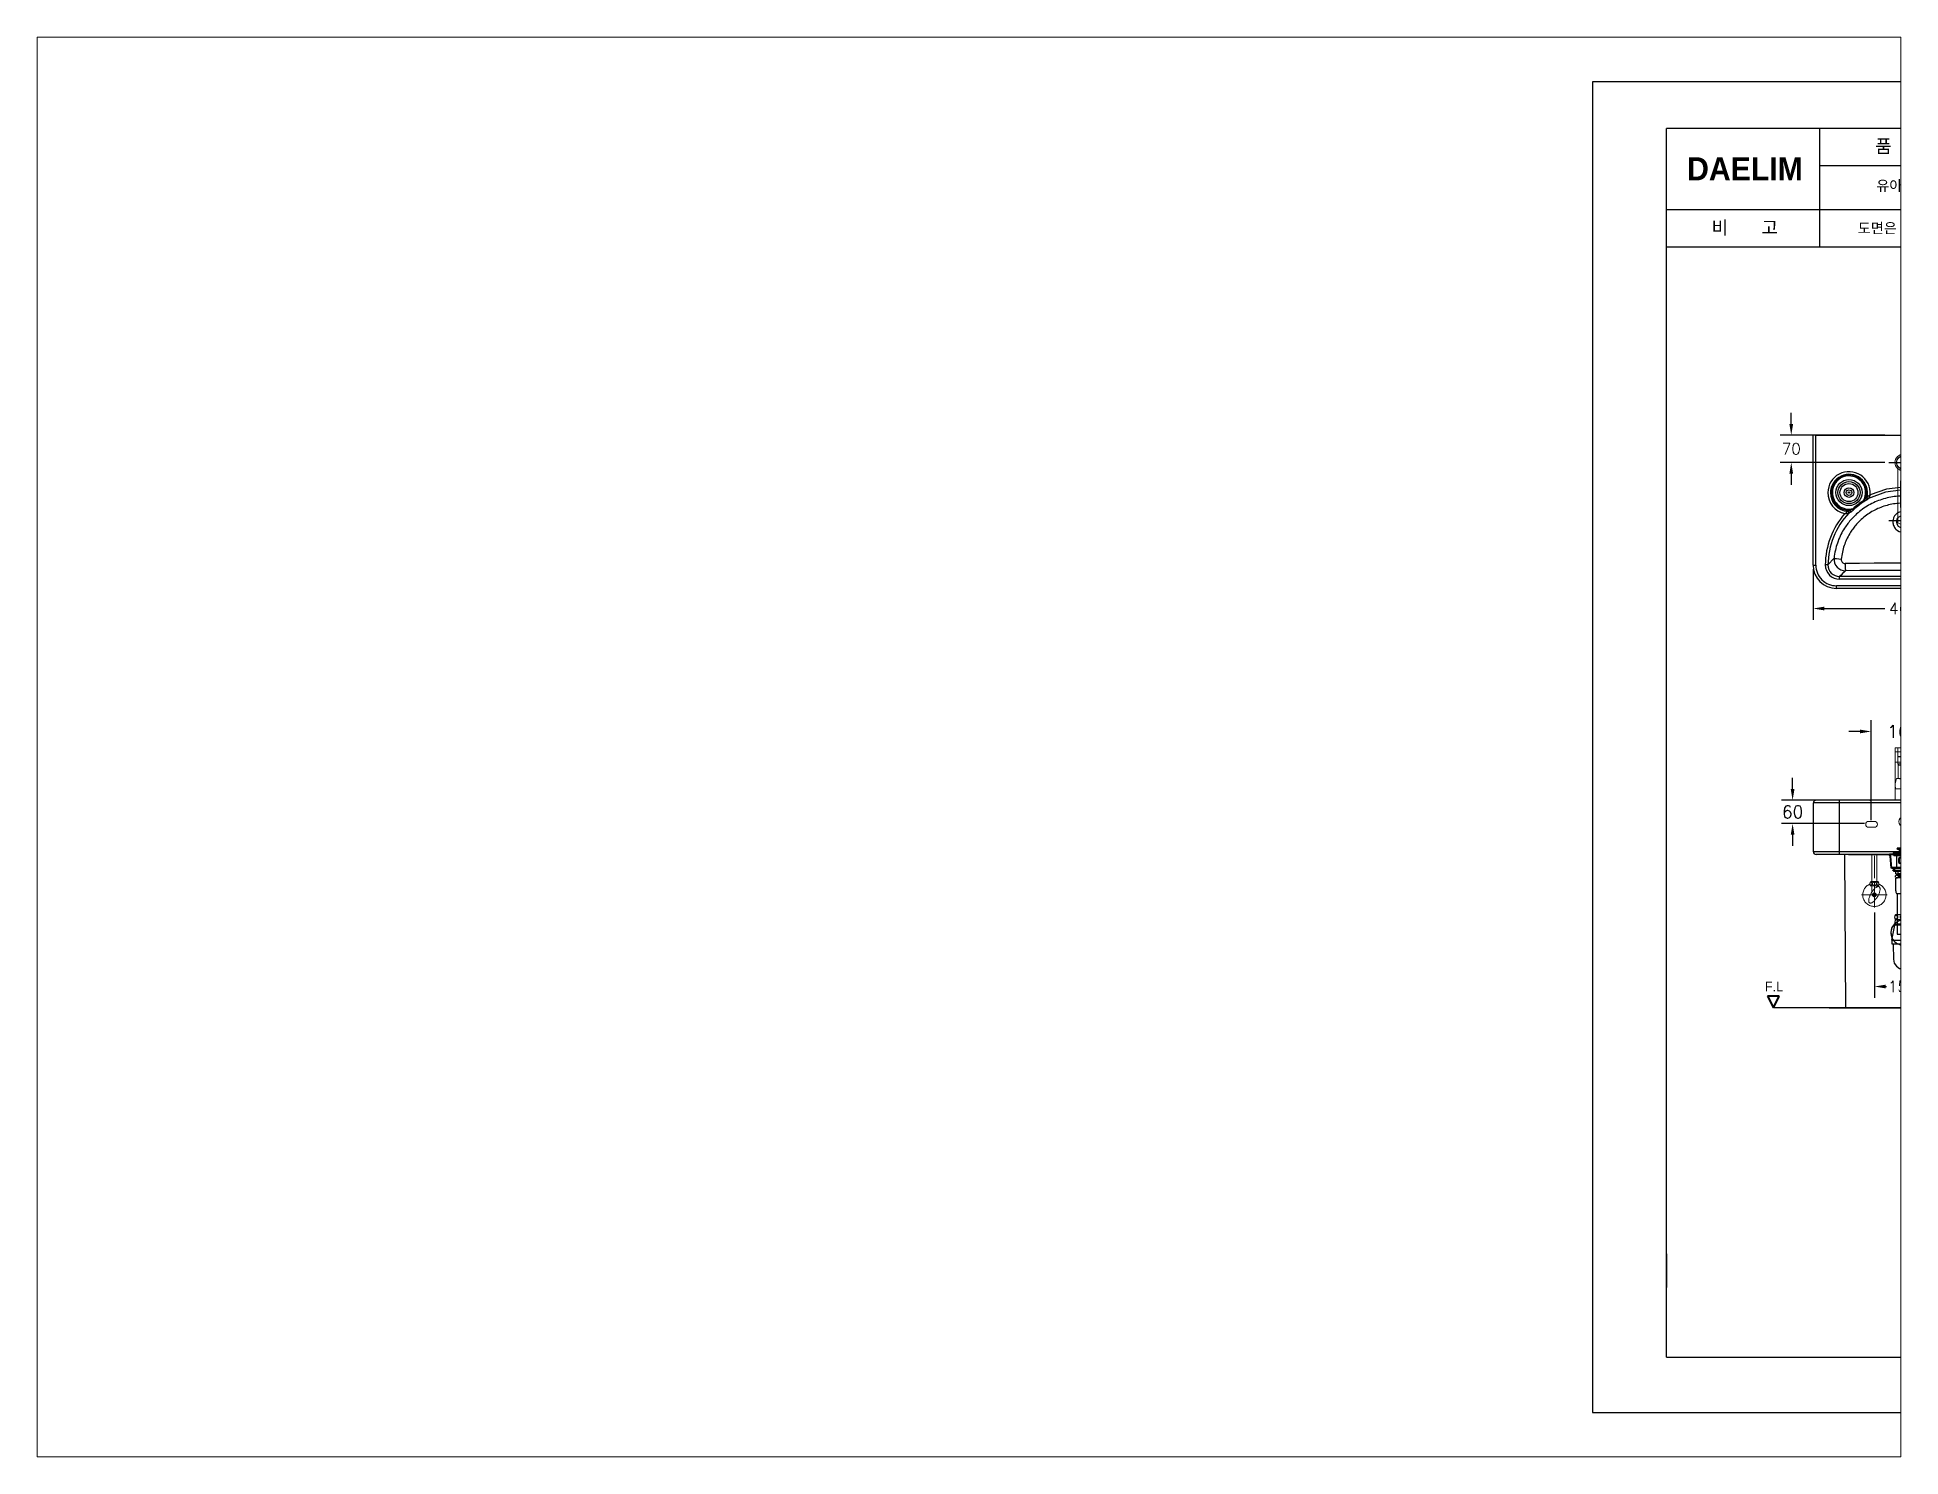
# Paper-space layout '배치1' of a CAD drawing. Extents: x 1.05 to 9.45, y 0.8 to 7.2.
# The model-space entities are those that its viewports show. They can reach past a viewport. Long polylines and large blocks are cut down to what shows.
import ezdxf
from ezdxf.enums import TextEntityAlignment as Align
from ezdxf.lldxf.tags import DXFTag

# ---------------------------------------------------------------- set-up
doc = ezdxf.new("R2010")
doc.units = 0
doc.header["$MEASUREMENT"] = 0
for name, pattern in [('AM_ISO08W050', [18, 12, -1.5, 3, -1.5]), ('CENTER', [50.8, 31.75, -6.35, 6.35, -6.35]), ('HIDDEN', [9.525, 6.35, -3.175])]:
    doc.linetypes.add(name, pattern=pattern)
doc.layers.get('0').update_dxf_attribs({"linetype": 'CONTINUOUS'})
doc.layers.get('Defpoints').update_dxf_attribs({"linetype": 'CONTINUOUS'})
for name, color, linetype in [('1', 7, 'CONTINUOUS'), ('3', 3, 'CONTINUOUS'), ('4', 3, 'CONTINUOUS'), ('______', 7, 'CONTINUOUS'), ('DEFAULT', 7, 'CONTINUOUS'), ('Dim', 4, 'CONTINUOUS'), ('LINE', 7, 'CONTINUOUS'), ('MAKE2D$VISIBLE$LINES', 7, 'CONTINUOUS'), ('MAKE2D$VISIBLE$TANGENTS', 7, 'CONTINUOUS'), ('TEXT', 7, 'CONTINUOUS'), ('YA', 7, 'CONTINUOUS')]:
    doc.layers.add(name, color=color, linetype=linetype)
for name, color, linetype, lineweight in [('4-in', 41, 'HIDDEN', 9), ('AM_3', 6, 'AM_ISO02W050', 20), ('AM_4', 40, 'CONTINUOUS', 13), ('AM_7', 4, 'AM_ISO08W050', 0), ('OUTLINE', 11, 'CONTINUOUS', 40), ('외형선', 4, 'CONTINUOUS', 40)]:
    doc.layers.add(name, color=color, linetype=linetype, lineweight=lineweight)
doc.styles.add('h', font='', dxfattribs={"height": 30})
doc.styles.get("Standard").update_dxf_attribs({"font": 'txt.shx', "bigfont": 'ghs.shx'})
doc.styles.add('스타일1', font='txt.shx', dxfattribs={"bigfont": 'ghs.shx'})
doc.styles.add('타이틀', font='H2GTRM.TTF', dxfattribs={"height": 25})
doc.styles.get('h').set_extended_font_data('Haansoft Batang')
tags = doc.linetypes.add('AM_ISO02W050', pattern=[7.5, 6, -1.5]).pattern_tags.tags
tags[6:7] = [DXFTag(74, 4), DXFTag(75, 0), DXFTag(340, '0'), DXFTag(46, 1.0), DXFTag(50, 0.0), DXFTag(44, 0.0), DXFTag(45, 0.0)]
tags[4:5] = [DXFTag(74, 4), DXFTag(75, 0), DXFTag(340, '0'), DXFTag(46, 1.0), DXFTag(50, 0.0), DXFTag(44, 0.0), DXFTag(45, 0.0)]
tags = doc.linetypes.add('AM_ISO08W050x2', pattern=[9, 6, -0.75, 1.5, -0.75]).pattern_tags.tags
tags[10:11] = [DXFTag(74, 4), DXFTag(75, 0), DXFTag(340, '0'), DXFTag(46, 1.0), DXFTag(50, 0.0), DXFTag(44, 0.0), DXFTag(45, 0.0)]
tags[8:9] = [DXFTag(74, 4), DXFTag(75, 0), DXFTag(340, '0'), DXFTag(46, 1.0), DXFTag(50, 0.0), DXFTag(44, 0.0), DXFTag(45, 0.0)]
tags[6:7] = [DXFTag(74, 4), DXFTag(75, 0), DXFTag(340, '0'), DXFTag(46, 1.0), DXFTag(50, 0.0), DXFTag(44, 0.0), DXFTag(45, 0.0)]
tags[4:5] = [DXFTag(74, 4), DXFTag(75, 0), DXFTag(340, '0'), DXFTag(46, 1.0), DXFTag(50, 0.0), DXFTag(44, 0.0), DXFTag(45, 0.0)]
doc.dimstyles.get("Standard").update_dxf_attribs({"dimtxt": 0.18, "dimasz": 0.18, "dimexe": 0.18, "dimexo": 0.0625, "dimgap": 0.09, "dimtad": 0, "dimtih": 1, "dimtoh": 1, "dimdec": 4, "dimzin": 0, "dimdsep": 46, "dimtxsty": 'Standard', "dimcen": 0.09, "dimadec": 0, "dimazin": 0, "dimtfac": 1, "dimtdec": 4, "dimtofl": 0, "dimtmove": 0, "dimatfit": 0, "dimfxl": 0, "dimtolj": 1, "dimtzin": 0, "dimarcsym": 0})
doc.dimstyles.new('Standard$0', dxfattribs={"dimtxt": 0.18, "dimasz": 0.18, "dimexe": 0.18, "dimexo": 0.0625, "dimgap": 0.09, "dimtad": 0, "dimtih": 1, "dimtoh": 1, "dimdec": 4, "dimzin": 0, "dimdsep": 46, "dimtxsty": 'Standard', "dimcen": 0.09, "dimadec": 0, "dimazin": 0, "dimtfac": 1, "dimtdec": 4, "dimtofl": 0, "dimtmove": 0, "dimatfit": 3, "dimfxl": 0, "dimtolj": 1, "dimtzin": 0, "dimarcsym": 0})

psp = doc.layouts.new('배치1')

msp = doc.modelspace()

# ---------------------------------------------------------------- texts
at = {"layer": 'Dim', "color": 0, "attachment_point": 1, "style": '스타일1'}
for s, insert, char_height in [('{\\fGulim|b0|i0|c129|p50;품          명}', (64329.9, 61461.3), 33.819), ('{\\fGulim|b0|i0|c129|p50;비       고}', (63908.2, 61251.4), 33.819), ('{\\fGulim|b0|i0|c129|p50;도면은 참고치수로 시공시  반드시 실측 확인 후 설치바람 }', (64284.9, 61246.3), 26.746)]:
    msp.add_mtext(s, dxfattribs=dict(at, insert=insert, char_height=char_height))
at = {"layer": 'Dim', "color": 0, "insert": (64332.6, 61355.8), "char_height": 26.746, "width": 561.584, "attachment_point": 1, "style": '스타일1'}
msp.add_mtext('{\\fGulim|b0|i0|c129|p50;유아용 세면기}', dxfattribs=at)
at = {"layer": 'TEXT', "style": '타이틀'}
msp.add_text('F.L', height=25, dxfattribs=at).set_placement((64069, 59277.6), align=Align.MIDDLE)
at = {"layer": 'YA', "color": 7, "insert": (63845, 61415.7), "char_height": 59.437, "width": 290.871, "attachment_point": 1, "style": 'h'}
msp.add_mtext('{\\fHYGraphic-Medium|b1|i0|c129|p18;DAELIM}', dxfattribs=at)

# ---------------------------------------------------------------- blocks, each defined once
blk = doc.blocks.new('*D21')
at = {"layer": 'Defpoints', "color": 0}
for p in [(64484.4, 59935.2), (64319.4, 59696.7), (64484.4, 59696.7)]:
    blk.add_point(p, dxfattribs=at)
at = {"layer": 'Dim', "color": 0, "lineweight": -2}
for p, q in [((64319.4, 59706.7), (64319.4, 59964)), ((64484.4, 59706.7), (64484.4, 59964)), ((64290.6, 59935.2), (64261.8, 59935.2)), ((64513.2, 59935.2), (64542, 59935.2))]:
    blk.add_line(p, q, dxfattribs=at)
at = {"layer": 'Dim', "color": 0}
for points in [[(64290.6, 59940), (64290.6, 59930.4), (64319.4, 59935.2)], [(64513.2, 59940), (64513.2, 59930.4), (64484.4, 59935.2)]]:
    blk.add_solid(points, dxfattribs=at)
at = {"layer": 'Dim', "color": 0, "insert": (64401.9, 59935.2), "char_height": 32, "attachment_point": 5}
blk.add_mtext('\\A1;165', dxfattribs=at)
blk = doc.blocks.new('*D22')
at = {"layer": 'Defpoints', "color": 0}
for p in [(64311.9, 59757.9), (64116.9, 59697.7), (64311.9, 59697.7)]:
    blk.add_point(p, dxfattribs=at)
at = {"layer": 'Dim', "color": 0, "lineweight": -2}
for p, q in [((64116.9, 59786.7), (64116.9, 59815.5)), ((64301.9, 59757.9), (64088.1, 59757.9)), ((64301.9, 59697.7), (64088.1, 59697.7)), ((64116.9, 59668.9), (64116.9, 59640.1))]:
    blk.add_line(p, q, dxfattribs=at)
at = {"layer": 'Dim', "color": 0}
for points in [[(64112.1, 59786.7), (64121.7, 59786.7), (64116.9, 59757.9)], [(64112.1, 59668.9), (64121.7, 59668.9), (64116.9, 59697.7)]]:
    blk.add_solid(points, dxfattribs=at)
at = {"layer": 'Dim', "color": 0, "insert": (64116.9, 59727.8), "char_height": 32, "attachment_point": 5}
blk.add_mtext('\\A1;60', dxfattribs=at)
blk = doc.blocks.new('*D19')
at = {"layer": 'Defpoints', "color": 0}
for p in [(64169.7, 60363.9), (64634.7, 60363.9), (64634.7, 60252.2)]:
    blk.add_point(p, dxfattribs=at)
at = {"layer": 'Dim', "color": 0, "lineweight": -2}
for p, q in [((64169.7, 60353.9), (64169.7, 60223.4)), ((64634.7, 60353.9), (64634.7, 60223.4)), ((64198.5, 60252.2), (64354.2, 60252.2)), ((64605.9, 60252.2), (64450.2, 60252.2))]:
    blk.add_line(p, q, dxfattribs=at)
at = {"layer": 'Dim', "color": 0}
for points in [[(64198.5, 60257), (64198.5, 60247.4), (64169.7, 60252.2)], [(64605.9, 60257), (64605.9, 60247.4), (64634.7, 60252.2)]]:
    blk.add_solid(points, dxfattribs=at)
at = {"layer": 'Dim', "color": 0, "insert": (64402.2, 60252.2), "char_height": 40, "attachment_point": 5}
blk.add_mtext('\\A1;{\\H0.72x;465}', dxfattribs=at)
blk = doc.blocks.new('*D20')
at = {"layer": 'Defpoints', "color": 0}
for p in [(64327.7, 59478.4), (64477.7, 59478.4), (64477.7, 59277.6)]:
    blk.add_point(p, dxfattribs=at)
at = {"layer": 'Dim', "color": 0, "lineweight": -2}
for p, q in [((64327.7, 59468.4), (64327.7, 59248.8)), ((64477.7, 59468.4), (64477.7, 59248.8)), ((64356.5, 59277.6), (64358.9, 59277.6)), ((64448.9, 59277.6), (64440.5, 59277.6))]:
    blk.add_line(p, q, dxfattribs=at)
at = {"layer": 'Dim', "color": 0}
for points in [[(64356.5, 59282.4), (64356.5, 59272.8), (64327.7, 59277.6)], [(64448.9, 59282.4), (64448.9, 59272.8), (64477.7, 59277.6)]]:
    blk.add_solid(points, dxfattribs=at)
at = {"layer": 'Dim', "color": 0, "insert": (64399.7, 59277.6), "char_height": 28.8, "attachment_point": 5}
blk.add_mtext('\\A1;150', dxfattribs=at)
blk = doc.blocks.new('*D25')
at = {"layer": 'Defpoints', "color": 0}
for p in [(64113.4, 60698.9), (64364.7, 60698.9), (64364.7, 60628.9)]:
    blk.add_point(p, dxfattribs=at)
at = {"layer": 'Dim', "color": 0, "linetype": 'ByBlock', "lineweight": -2}
for p, q in [((64113.4, 60727.7), (64113.4, 60756.5)), ((64354.7, 60698.9), (64084.6, 60698.9)), ((64354.7, 60628.9), (64084.6, 60628.9)), ((64113.4, 60600.1), (64113.4, 60571.3))]:
    blk.add_line(p, q, dxfattribs=at)
at = {"layer": 'Dim', "color": 0}
for points in [[(64108.6, 60727.7), (64118.2, 60727.7), (64113.4, 60698.9)], [(64108.6, 60600.1), (64118.2, 60600.1), (64113.4, 60628.9)]]:
    blk.add_solid(points, dxfattribs=at)
at = {"layer": 'Dim', "color": 0, "insert": (64113.4, 60663.9), "char_height": 28.8, "attachment_point": 5}
blk.add_mtext('\\A1;70', dxfattribs=at)

# ---------------------------------------------------------------- dimensions: what is measured, and where the dimension line sits
at = {"layer": 'Dim', "color": 0}
for base, p1, p2, dimstyle, override, picture, middle in [((64113.4, 60698.9), (64364.7, 60628.9), (64364.7, 60698.9), 'Standard$0', {"dimscale": 160, "dimgap": 0.06, "dimdec": 0, "dimarcsym": 1}, '*D25', (64113.4, 60663.9)), ((64116.9, 59697.7), (64311.9, 59757.9), (64311.9, 59697.7), 'Standard', {"dimscale": 160, "dimtxt": 0.2, "dimgap": 0.06, "dimdec": 0, "dimatfit": 3}, '*D22', (64116.9, 59727.8))]:
    dim = msp.add_linear_dim(base=base, p1=p1, p2=p2, angle=90, dimstyle=dimstyle, override=override, dxfattribs=at)
    dim.commit()
    dim.dimension.update_dxf_attribs({"geometry": picture, "text_midpoint": middle})
dim = msp.add_linear_dim(base=(64634.7, 60252.2), p1=(64169.7, 60363.9), p2=(64634.7, 60363.9), text='{\\H0.72x;<>}', dimstyle='Standard', override={"dimscale": 160, "dimtxt": 0.25, "dimgap": 0.06, "dimdec": 0, "dimatfit": 3}, dxfattribs=at)
dim.commit()
dim.dimension.update_dxf_attribs({"geometry": '*D19', "text_midpoint": (64402.2, 60252.2)})
dim = msp.add_linear_dim(base=(64484.4, 59935.2), p1=(64319.4, 59696.7), p2=(64484.4, 59696.7), dimstyle='Standard', override={"dimscale": 160, "dimtxt": 0.2, "dimgap": 0.06, "dimdec": 0, "dimatfit": 3}, dxfattribs=at)
dim.commit()
dim.dimension.update_dxf_attribs({"geometry": '*D21', "text_midpoint": (64401.9, 59935.2)})
at = {"layer": 'Dim', "color": 7}
dim = msp.add_linear_dim(base=(64477.7, 59277.6), p1=(64327.7, 59478.4), p2=(64477.7, 59478.4), dimstyle='Standard', override={"dimscale": 160, "dimgap": 0.06, "dimdec": 0, "dimatfit": 3}, dxfattribs=at)
dim.commit()
dim.dimension.update_dxf_attribs({"geometry": '*D20', "text_midpoint": (64399.7, 59277.6), "dimtype": 160})

# ---------------------------------------------------------------- linework, layer by layer
at = {"color": 6, "linetype": 'ByBlock'}
for p, q in [((64372.8, 59396.9), (64380.2, 59435.9)), ((64425.2, 59435.9), (64380.2, 59435.9)), ((64423.7, 59438.8), (64381.7, 59438.8)), ((64372.7, 59396.9), (64372.7, 59387.4)), ((64372.7, 59396.9), (64432.6, 59396.9)), ((64372.7, 59387.4), (64375, 59387.4)), ((64375, 59387.4), (64430.7, 59387.4)), ((64376.2, 59385.6), (64376.7, 59348.3))]:
    msp.add_line(p, q, dxfattribs=at)
at = {"color": 6, "linetype": 'HIDDEN'}
msp.add_line((64381.7, 59438.8), (64380.2, 59435.9), dxfattribs=at)
at = {"color": 6}
msp.add_arc((64392.4, 59444.2), 11.9, 148.9038, 206.5299, dxfattribs=at)
at = {"color": 6, "linetype": 'ByBlock'}
for centre, radius, start, end in [((64374.2, 59385.6), 2, 0, 64.1581), ((64402.7, 59348.3), 26, 180, 0)]:
    msp.add_arc(centre, radius, start, end, dxfattribs=at)
at = {"layer": '1'}
for p, q in [((64253.8, 59222.9), (64251.8, 59616.9)), ((64294.8, 59222.9), (64067.5, 59222.9)), ((64510.6, 59222.9), (64294.8, 59222.9))]:
    msp.add_line(p, q, dxfattribs=at)
at = {"layer": '1', "color": 157, "linetype": 'Continuous'}
for p, q in [((64261, 59617.9), (64262.6, 59617.9)), ((64292.6, 59617.9), (64513.1, 59617.9))]:
    msp.add_line(p, q, dxfattribs=at)
at = {"layer": '1', "linetype": 'Continuous'}
msp.add_line((64261, 59617.9), (64292.6, 59617.9), dxfattribs=at)
at = {"layer": '1', "color": 5}
msp.add_line((64263.5, 59222.9), (64264.8, 59222.9), dxfattribs=at)
at = {"layer": '3', "color": 6}
for p, q in [((64375.7, 59622.3), (64375.7, 59621.7)), ((64375.7, 59621.7), (64402.7, 59621.7)), ((64375.7, 59621.7), (64377.8, 59620.2)), ((64385.4, 59622.7), (64376.1, 59622.7)), ((64377.4, 59620), (64377.4, 59618.7)), ((64377.4, 59615.7), (64377.4, 59614.4)), ((64383.7, 59620.2), (64377.6, 59620.2)), ((64402.7, 59614.2), (64377.6, 59614.2)), ((64402.7, 59618.2), (64377.9, 59618.2)), ((64402.7, 59616.2), (64377.9, 59616.2)), ((64383.7, 59620.2), (64402.7, 59620.2)), ((64385.2, 59583.6), (64385.2, 59614.2)), ((64402.7, 59622.7), (64385.4, 59622.7)), ((64387.7, 59631.3), (64386.4, 59633.5)), ((64386.6, 59633.2), (64402.7, 59633.2)), ((64402.7, 59631.3), (64387.7, 59631.3)), ((64390.2, 59631.1), (64400.9, 59630.4)), ((64394.4, 59626.4), (64391.7, 59630.3)), ((64392.3, 59622.7), (64393.8, 59623.6)), ((64402.7, 59610.2), (64392.8, 59610.2)), ((64402.7, 59631.3), (64400.9, 59630.4)), ((64400.9, 59630.4), (64400.9, 59622.7)), ((64402.2, 59631.1), (64401.7, 59624.6)), ((64401.7, 59624.7), (64402.7, 59624.7)), ((64401.9, 59622.7), (64401.7, 59624.7)), ((64418.8, 59633.2), (64402.7, 59633.2)), ((64402.7, 59631.3), (64404.4, 59630.4)), ((64402.7, 59631.3), (64417.7, 59631.3)), ((64403.6, 59624.7), (64402.7, 59624.7)), ((64402.7, 59622.7), (64420, 59622.7)), ((64429.7, 59621.7), (64402.7, 59621.7)), ((64421.7, 59620.2), (64402.7, 59620.2)), ((64402.7, 59618.2), (64427.5, 59618.2)), ((64402.7, 59616.2), (64427.5, 59616.2)), ((64402.7, 59614.2), (64427.8, 59614.2)), ((64402.7, 59610.2), (64412.5, 59610.2)), ((64403.2, 59631.1), (64403.6, 59624.6)), ((64403.4, 59622.7), (64403.6, 59624.7)), ((64415.2, 59631.1), (64404.4, 59630.4)), ((64404.4, 59630.4), (64404.4, 59622.7)), ((64410.9, 59626.4), (64413.7, 59630.3)), ((64413, 59622.7), (64411.6, 59623.6)), ((64417.7, 59631.3), (64418.9, 59633.5)), ((64385.2, 59583.6), (64375.2, 59577.6)), ((64375.2, 59576.6), (64375.2, 59577.6)), ((64375.2, 59577.6), (64402.7, 59577.6)), ((64385.2, 59576.6), (64375.2, 59576.6)), ((64377, 59576.6), (64377, 59575.3)), ((64377.5, 59574.8), (64382.5, 59574.8)), ((64381.9, 59559.2), (64381.9, 59563.3)), ((64382.5, 59574.8), (64382.5, 59568.7)), ((64382.5, 59574.8), (64402.7, 59574.8)), ((64383.5, 59568.1), (64382.5, 59568.7)), ((64383.5, 59568.1), (64384.9, 59568.1)), ((64384.9, 59568.1), (64402.7, 59568.1)), ((64385.9, 59585.7), (64385.2, 59586.9)), ((64385.2, 59585.7), (64402.7, 59585.7)), ((64420.2, 59576.6), (64385.2, 59576.6)), ((64385.2, 59564.7), (64385.2, 59568.1)), ((64385.3, 59564.7), (64402.4, 59564.7)), ((64385.9, 59583.6), (64385.9, 59585.7)), ((64388.7, 59563.3), (64388.7, 59559.2)), ((64388.7, 59563.3), (64396.1, 59563.3)), ((64389.3, 59568.7), (64389.3, 59574.8)), ((64389.3, 59568.7), (64396.7, 59568.7)), ((64390.3, 59597.7), (64390.3, 59607.7)), ((64392.1, 59597.7), (64392.1, 59607.7)), ((64402.7, 59595.2), (64392.8, 59595.2)), ((64396.1, 59563.3), (64396.1, 59559.2)), ((64396.7, 59568.7), (64396.7, 59574.8)), ((64402.7, 59595.2), (64412.5, 59595.2)), ((64420.2, 59585.7), (64402.7, 59585.7)), ((64420.2, 59583.6), (64402.7, 59583.6)), ((64430.2, 59577.6), (64402.7, 59577.6)), ((64422.9, 59574.8), (64402.7, 59574.8)), ((64420.5, 59568.1), (64402.7, 59568.1)), ((64420, 59564.7), (64402.9, 59564.7)), ((64408.7, 59568.7), (64408.7, 59574.8)), ((64416.1, 59568.7), (64408.7, 59568.7)), ((64416.6, 59563.3), (64409.2, 59563.3)), ((64409.2, 59563.3), (64409.2, 59559.2)), ((64413.3, 59597.7), (64413.3, 59607.7)), ((64415, 59597.7), (64415, 59607.7)), ((64416.1, 59568.7), (64416.1, 59574.8)), ((64416.6, 59563.3), (64416.6, 59559.2)), ((64419.5, 59585.7), (64420.2, 59586.9)), ((64419.5, 59583.6), (64419.5, 59585.7)), ((64382.7, 59524.1), (64382.7, 59556.7)), ((64402.7, 59557.7), (64383.7, 59557.7)), ((64384.7, 59517.7), (64402.7, 59517.7)), ((64386.8, 59517.7), (64386.8, 59412.2)), ((64388.7, 59559.2), (64396.1, 59559.2)), ((64420, 59557.7), (64402.7, 59557.7)), ((64420.7, 59517.7), (64402.7, 59517.7)), ((64416.6, 59559.2), (64409.2, 59559.2)), ((64418.5, 59412.2), (64418.5, 59517.7)), ((64419.5, 59557.7), (64420, 59557.7)), ((64386.8, 59412.2), (64418.5, 59412.2)), ((64418.5, 59412.2), (64417.8, 59412.2))]:
    msp.add_line(p, q, dxfattribs=at)
for centre, radius, start, end in [((64376.1, 59622.3), 0.4, 90, 180), ((64377.6, 59620), 0.2, 90, 180), ((64377.9, 59618.7), 0.5, 180, 270), ((64377.9, 59615.7), 0.5, 90, 180), ((64377.6, 59614.4), 0.2, 180, 270), ((64381.2, 59617.2), 1, 270, 90), ((64387.5, 59633.2), 1.1, 97.3204, 169.4262), ((64402.7, 59515.3), 120, 90, 97.3204), ((64390, 59629.1), 2, 35.2023, 86.2618), ((64392.8, 59607.7), 2.5, 90, 180), ((64394.6, 59607.7), 2.5, 90, 180), ((64392.8, 59625.3), 2, 300, 35.2023), ((64402.7, 59515.3), 120, 82.6796, 90), ((64412.6, 59625.3), 2, 144.7977, 240), ((64410.8, 59607.7), 2.5, 0, 90), ((64412.5, 59607.7), 2.5, 0, 90), ((64415.3, 59629.1), 2, 93.7382, 144.7977), ((64417.8, 59633.2), 1.1, 10.5738, 82.6796), ((64377.5, 59575.3), 0.5, 180, 270), ((64385.3, 59560), 4.7, 43.9409, 136.0591), ((64385.9, 59578.3), 10.2, 250.5679, 289.4321), ((64392.8, 59597.7), 2.5, 180, 270), ((64394.6, 59597.7), 2.5, 180, 270), ((64402.2, 59551.1), 13.6, 89.0643, 116.6472), ((64402.5, 59597.6), 29.5, 258.5956, 270.3737), ((64402.9, 59597.6), 29.5, 269.6263, 281.4044), ((64403.1, 59551.1), 13.6, 63.3528, 90.9357), ((64410.8, 59597.7), 2.5, 270, 0), ((64412.5, 59597.7), 2.5, 270, 0), ((64419.5, 59578.3), 10.2, 250.5679, 289.4321), ((64420, 59560), 4.7, 43.9409, 136.0591), ((64385.3, 59562.4), 4.7, 223.9409, 316.0591), ((64383.7, 59556.7), 1, 90, 180), ((64395.7, 59524.7), 13, 182.42, 212.3), ((64402.2, 59571.3), 13.6, 243.3528, 270.9357), ((64403.1, 59571.3), 13.6, 269.0643, 296.6472), ((64420, 59562.4), 4.7, 223.9409, 316.0591)]:
    msp.add_arc(centre, radius, start, end, dxfattribs=at)
at = {"layer": '4', "color": 6}
for p, q in [((64402.7, 59462.3), (64382.1, 59462.3)), ((64382.5, 59450.3), (64382.1, 59450.3)), ((64382.5, 59450.3), (64402.7, 59450.3)), ((64382.5, 59450.3), (64402.7, 59450.3)), ((64402.7, 59462.3), (64418.9, 59462.3)), ((64422.8, 59450.3), (64402.7, 59450.3)), ((64422.8, 59450.3), (64402.7, 59450.3)), ((64418.9, 59462.3), (64423.2, 59462.3)), ((64402.6, 59377.3), (64402.7, 59377.3)), ((64402.7, 59377.3), (64402.7, 59377.3))]:
    msp.add_line(p, q, dxfattribs=at)
for points in [[(64388.5, 59456.3, 0.155217), (64387.9, 59458.2, 0.106747), (64385.8, 59460.1, 0.073043), (64383.1, 59461.2, 0.028511), (64381.3, 59461.5, 0.059523)], [(64381.3, 59451.2, 0.028511), (64383.1, 59451.5, 0.073043), (64385.8, 59452.6, 0.106747), (64387.9, 59454.5, 0.155217), (64388.5, 59456.3, 0.155217)], [(64394.4, 59458.1, 0.32729), (64394.4, 59454.6, 0.106373), (64396.4, 59452.8, 0.071219), (64399.1, 59451.7, 0.057537), (64402.7, 59451.3, 0.057537)], [(64402.7, 59461.3, 0.057537), (64399.1, 59460.9, 0.071219), (64396.4, 59459.9, 0.106373), (64394.4, 59458.1, 0.159483)], [(64402.7, 59461.3, -0.057537), (64406.2, 59460.9, -0.071219), (64408.9, 59459.9, -0.106373), (64411, 59458.1, -0.159483)], [(64411, 59458.1, -0.32729), (64411, 59454.6, -0.106373), (64408.9, 59452.8, -0.071219), (64406.2, 59451.7, -0.057537), (64402.7, 59451.3, -0.057537)], [(64416.9, 59456.3, -0.155217), (64417.5, 59458.2, -0.106747), (64419.5, 59460.1, -0.073043), (64422.3, 59461.2, -0.028511), (64424, 59461.5, -0.059523)], [(64424, 59451.2, -0.028511), (64422.3, 59451.5, -0.073043), (64419.5, 59452.6, -0.106747), (64417.5, 59454.5, -0.155217), (64416.9, 59456.3, -0.155217)]]:
    msp.add_lwpolyline(points, format="xyb", dxfattribs=at)
at = {"layer": '4', "color": 6, "linetype": 'ByBlock'}
for start, end in [(129.4471, 240.7605), (131.5264, 206.9716), (50.5529, 129.4471), (299.2395, 50.5529), (240.7605, 299.2395)]:
    msp.add_arc((64402.7, 59416.6), 32.5, start, end, dxfattribs=at)
at = {"layer": '4', "color": 6}
msp.add_arc((64387.4, 59456.3), 8, 131.4096, 228.5904, dxfattribs=at)
at = {"layer": '4-in', "color": 6, "linetype": 'HIDDEN'}
for p, q in [((64321.3, 59545.2), (64321.3, 59619.1)), ((64334, 59545.2), (64334, 59619.1)), ((64317.9, 59536.9), (64337.4, 59536.9)), ((64336.6, 59548.4), (64318.8, 59548.4)), ((64321.3, 59521.6), (64321.3, 59536.9)), ((64327.7, 59520), (64327.7, 59547)), ((64327.7, 59511), (64327.7, 59517)), ((64334, 59534.5), (64334, 59536.9)), ((64324.7, 59514), (64330.7, 59514)), ((64327.7, 59508), (64327.7, 59481))]:
    msp.add_line(p, q, dxfattribs=at)
at = {"layer": '4-in', "color": 6, "linetype": 'AM_ISO08W050x2'}
msp.add_line((64327.7, 59518.2), (64327.7, 59539.5), dxfattribs=at)
at = {"layer": '4-in', "color": 6}
msp.add_line((64321.7, 59514), (64294.7, 59514), dxfattribs=at)
at = {"layer": '4-in', "color": 6, "linetype": 'HIDDEN'}
for radius in [4.91, 2.45]:
    msp.add_circle((64327.7, 59514), radius, dxfattribs=at)
for centre, radius, start, end in [((64327.7, 59514), 30, 112.2811, 67.7189), ((64325.5, 59542.1), 9.25, 136.9454, 214.442), ((64316.2, 59542.8), 5.13, 284.2499, 66.949), ((64325.2, 59516.5), 2.45, 268.5901, 0), ((64330.1, 59516.5), 2.45, 180, 270), ((64339.2, 59542.8), 5.13, 113.051, 255.7501), ((64329.8, 59542.1), 9.25, 325.558, 43.0546), ((64325.2, 59511.6), 2.45, 359.9653, 91.4099), ((64330.1, 59511.6), 2.45, 90, 180)]:
    msp.add_arc(centre, radius, start, end, dxfattribs=at)
at = {"layer": '4-in', "color": 6, "linetype": 'HIDDEN', "extrusion": (0, 0, -1)}
msp.add_ellipse((64327.7, 59514), major_axis=(12.1, 20.9), ratio=0.387469, dxfattribs=at)
msp.add_ellipse((64327.7, 59542.6), major_axis=(5.34, 0), ratio=0.813611, start_param=-4.712389, end_param=1.570796, dxfattribs=at)
at = {"layer": '______'}
msp.add_line((64177.2, 60698.9), (64627.2, 60698.9), dxfattribs=at)
at = {"layer": '______', "linetype": 'CENTER'}
for p, q in [((64364.7, 60628.9), (64439.1, 60628.9)), ((64364.7, 60478.9), (64439.1, 60478.9))]:
    msp.add_line(p, q, dxfattribs=at)
at = {"layer": 'AM_3', "color": 0}
for p, q in [((64328.3, 59703.3), (64312.3, 59703.3)), ((64312.3, 59688.3), (64328.3, 59688.3))]:
    msp.add_line(p, q, dxfattribs=at)
msp.add_circle((64403, 59702.7), 12.5, dxfattribs=at)
for centre, start, end in [((64312.8, 59695.8), 90, 270), ((64327.8, 59695.8), 270, 90)]:
    msp.add_arc(centre, 7.5, start, end, dxfattribs=at)
at = {"layer": 'AM_4', "color": 0}
for p, q in [((64388.1, 60612.5), (64388.2, 60472.8)), ((64394.7, 60581.4), (64394.7, 60512.7)), ((64409.7, 60581.4), (64394.7, 60581.4)), ((64396.8, 60607.9), (64396.7, 60581.4)), ((64407.5, 60607.9), (64407.7, 60581.4)), ((64409.7, 60581.4), (64409.7, 60512.7)), ((64416.4, 60612.6), (64416.2, 60472.8)), ((64397.7, 60512.7), (64406.7, 60512.7)), ((64381.4, 59892.7), (64424.4, 59892.7)), ((64381.4, 59882.7), (64381.4, 59892.7)), ((64381.4, 59787.7), (64381.4, 59883.6)), ((64381.4, 59882.7), (64424.4, 59882.7)), ((64381.4, 59855.7), (64424.4, 59855.7)), ((64387.9, 59870.7), (64387.9, 59891.3)), ((64387.9, 59851.7), (64387.9, 59870.2)), ((64417.9, 59870), (64387.9, 59870)), ((64390.9, 59848.7), (64387.9, 59851.7)), ((64417.9, 59851.7), (64387.9, 59851.7)), ((64417.6, 59870.5), (64388.1, 59870.5)), ((64388.9, 59813.7), (64388.9, 59850.7)), ((64389.9, 59893.3), (64415.9, 59893.3)), ((64414.9, 59848.7), (64417.9, 59851.7)), ((64416.9, 59813.7), (64416.9, 59850.7)), ((64417.9, 59870.7), (64417.9, 59891.3)), ((64417.9, 59851.7), (64417.9, 59870.2)), ((64385, 59813.7), (64394.5, 59813.7)), ((64414.9, 59848.7), (64390.9, 59848.7)), ((64411.2, 59813.7), (64420.7, 59813.7)), ((64381.4, 59757.7), (64381.4, 59787.7)), ((64424.4, 59757.7), (64381.4, 59757.7)), ((64382.8, 59787.7), (64422.9, 59787.7))]:
    msp.add_line(p, q, dxfattribs=at)
msp.add_circle((64402.2, 60628.7), 21.5, dxfattribs=at)
for centre, radius, start, end in [((64397.7, 60515.7), 3, 180, 270), ((64406.7, 60515.7), 3, 270, 0), ((64402.2, 60494.5), 25.8, 237.1436, 302.8564), ((64389.9, 59891.3), 2, 90, 180), ((64388.1, 59870.7), 0.25, 180, 270), ((64388.1, 59870.2), 0.25, 90, 180), ((64415.9, 59891.3), 2, 0, 90), ((64417.6, 59870.7), 0.25, 270, 0), ((64417.6, 59870.2), 0.25, 0, 90), ((64419.2, 59797.7), 37.7, 154.9006, 195.374), ((64402.9, 59853.7), 42.4, 250.7066, 289.2934), ((64402.9, 59832.9), 21, 246.4842, 293.5158)]:
    msp.add_arc(centre, radius, start, end, dxfattribs=at)
at = {"layer": 'AM_7', "color": 0}
for p, q in [((64402.2, 60589.7), (64402.2, 60526.6)), ((64402.9, 59910.8), (64402.9, 59730.6))]:
    msp.add_line(p, q, dxfattribs=at)
at = {"layer": 'AM_7', "color": 0, "linetype": 'AM_ISO08W050x2'}
for p, q in [((64402.2, 60499.7), (64402.2, 60527.2)), ((64402.2, 60490.7), (64402.2, 60496.7)), ((64402.2, 60487.7), (64402.2, 60460.2))]:
    msp.add_line(p, q, dxfattribs=at)
at = {"layer": 'AM_7', "color": 6, "linetype": 'AM_ISO08W050x2'}
msp.add_line((64327.6, 59557.3), (64327.6, 59614.7), dxfattribs=at)
at = {"layer": 'AM_7', "color": 6, "linetype": 'HIDDEN'}
msp.add_line((64333.7, 59514), (64360.7, 59514), dxfattribs=at)
at = {"layer": 'DEFAULT', "linetype": 'CENTER'}
msp.add_line((64402.2, 60703.2), (64402.2, 60298.2), dxfattribs=at)
at = {"layer": 'DEFAULT'}
for start, end in [(135, 180), (180, 201.5982), (111.5982, 135), (90, 111.5982), (45, 90), (201.5982, 225), (225, 270), (270, 291.5982), (291.5982, 315)]:
    msp.add_arc((64402.2, 60475.9), 27, start, end, dxfattribs=at)
at = {"layer": 'Dim', "color": 6}
for p, q in [((64402.7, 59583.6), (64402.7, 59643.9)), ((64420.2, 59583.6), (64385.2, 59583.6))]:
    msp.add_line(p, q, dxfattribs=at)
at = {"layer": 'Dim', "color": 0}
msp.add_line((64211, 59222.9), (65441.7, 59222.9), dxfattribs=at)
at = {"layer": 'LINE'}
msp.add_line((64402.7, 59592, -9.3), (64402.7, 59627.6, -9.3), dxfattribs=at)
at = {"layer": 'LINE', "color": 0}
msp.add_line((64371.7, 59582.6), (64434.7, 59582.6), dxfattribs=at)
msp.add_circle((64402.2, 60628.7), 17.5, dxfattribs=at)
at = {"layer": 'MAKE2D$VISIBLE$LINES'}
for p, q in [((64169.7, 60363.9), (64169.7, 60698.9)), ((64308.8, 60539.3), (64308.9, 60539.4)), ((64308.8, 60539.2), (64308.8, 60539.3)), ((64308.8, 60539.1), (64308.8, 60539.2)), ((64308.8, 60539), (64308.8, 60539.1)), ((64308.9, 60539), (64308.8, 60539)), ((64308.9, 60539.7), (64309, 60539.8)), ((64308.9, 60539.6), (64308.9, 60539.7)), ((64308.9, 60539.5), (64308.9, 60539.6)), ((64308.9, 60539.4), (64308.9, 60539.5)), ((64308.9, 60538.9), (64308.9, 60539)), ((64308.9, 60538.8), (64308.9, 60538.9)), ((64308.9, 60538.7), (64308.9, 60538.8)), ((64308.9, 60538.6), (64308.9, 60538.7)), ((64308.9, 60538.5), (64308.9, 60538.6)), ((64309, 60538.4), (64308.9, 60538.5)), ((64309, 60539.8), (64309.1, 60540)), ((64309, 60538.3), (64309, 60538.4)), ((64309, 60538.2), (64309, 60538.3)), ((64309.1, 60538.1), (64309, 60538.2)), ((64309.1, 60540), (64309.2, 60540.1)), ((64309.1, 60538), (64309.1, 60538.1)), ((64309.1, 60537.9), (64309.1, 60538)), ((64309.2, 60537.8), (64309.1, 60537.9)), ((64309.2, 60540.1), (64309.3, 60540.2)), ((64309.2, 60537.7), (64309.2, 60537.8)), ((64309.3, 60537.6), (64309.2, 60537.7)), ((64309.3, 60540.2), (64309.4, 60540.3)), ((64309.3, 60537.5), (64309.3, 60537.6)), ((64309.4, 60537.5), (64309.3, 60537.5)), ((64309.4, 60540.3), (64309.5, 60540.5)), ((64309.4, 60537.4), (64309.4, 60537.5)), ((64309.5, 60537.3), (64309.4, 60537.4)), ((64309.5, 60540.5), (64309.6, 60540.6)), ((64309.6, 60537.2), (64309.5, 60537.3)), ((64309.6, 60540.6), (64309.7, 60540.7)), ((64309.6, 60537.1), (64309.6, 60537.2)), ((64309.7, 60537), (64309.6, 60537.1)), ((64309.7, 60540.7), (64309.9, 60540.8)), ((64309.8, 60537), (64309.7, 60537)), ((64309.8, 60536.9), (64309.8, 60537)), ((64309.9, 60536.8), (64309.8, 60536.9)), ((64309.9, 60540.8), (64310, 60541)), ((64310, 60536.7), (64309.9, 60536.8)), ((64310, 60541), (64310.3, 60541.2)), ((64310.1, 60536.7), (64310, 60536.7)), ((64310.1, 60536.6), (64310.1, 60536.7)), ((64310.2, 60536.5), (64310.1, 60536.6)), ((64310.3, 60536.5), (64310.2, 60536.5)), ((64310.3, 60541.2), (64310.6, 60541.5)), ((64310.4, 60536.4), (64310.3, 60536.5)), ((64310.5, 60536.4), (64310.4, 60536.4)), ((64310.6, 60536.3), (64310.5, 60536.4)), ((64310.6, 60541.5), (64310.9, 60541.7)), ((64310.7, 60536.3), (64310.6, 60536.3)), ((64310.7, 60536.2), (64310.7, 60536.3)), ((64310.8, 60536.2), (64310.7, 60536.2)), ((64310.9, 60536.2), (64310.8, 60536.2)), ((64310.9, 60541.7), (64311.2, 60542)), ((64311, 60536.1), (64310.9, 60536.2)), ((64311.1, 60536.1), (64311, 60536.1)), ((64311.2, 60536.1), (64311.1, 60536.1)), ((64311.2, 60542), (64311.5, 60542.2)), ((64311.3, 60536), (64311.2, 60536.1)), ((64311.4, 60536), (64311.3, 60536)), ((64311.5, 60536), (64311.4, 60536)), ((64311.5, 60542.2), (64312.1, 60542.6)), ((64311.6, 60536), (64311.5, 60536)), ((64311.7, 60536), (64311.6, 60536)), ((64311.6, 60536), (64311.6, 60536)), ((64311.8, 60536), (64311.7, 60536)), ((64311.7, 60536), (64311.7, 60536)), ((64311.7, 60536), (64311.7, 60536)), ((64311.8, 60535.9), (64311.8, 60536)), ((64311.9, 60535.9), (64311.8, 60535.9)), ((64312, 60535.9), (64311.9, 60535.9)), ((64311.9, 60535.9), (64311.9, 60535.9)), ((64312.1, 60536), (64312, 60535.9)), ((64312, 60535.9), (64312, 60535.9)), ((64312.1, 60542.6), (64315.2, 60544.7)), ((64312.2, 60536), (64312.1, 60536)), ((64312.1, 60536), (64312.1, 60536)), ((64312.3, 60536), (64312.2, 60536)), ((64312.2, 60536), (64312.2, 60536)), ((64312.2, 60536), (64312.2, 60536)), ((64312.4, 60536), (64312.3, 60536)), ((64312.3, 60536), (64312.3, 60536)), ((64312.5, 60536), (64312.4, 60536)), ((64312.4, 60536), (64312.4, 60536)), ((64312.4, 60536), (64312.4, 60536)), ((64312.6, 60536), (64312.5, 60536)), ((64312.5, 60536), (64312.5, 60536)), ((64312.7, 60536.1), (64312.6, 60536.1)), ((64312.6, 60536.1), (64312.6, 60536)), ((64312.8, 60536.1), (64312.7, 60536.1)), ((64312.7, 60536.1), (64312.7, 60536.1)), ((64312.9, 60536.3), (64312.8, 60536.2)), ((64312.8, 60536.2), (64312.8, 60536.1)), ((64313, 60536.3), (64312.9, 60536.3)), ((64313.1, 60536.4), (64313, 60536.3)), ((64313.2, 60536.5), (64313.1, 60536.5)), ((64313.1, 60536.5), (64313.1, 60536.4)), ((64313.3, 60536.6), (64313.2, 60536.5)), ((64313.4, 60536.7), (64313.3, 60536.7)), ((64313.3, 60536.7), (64313.3, 60536.6)), ((64313.5, 60536.8), (64313.4, 60536.7)), ((64313.6, 60537), (64313.5, 60536.9)), ((64313.5, 60536.9), (64313.5, 60536.8)), ((64313.7, 60537.1), (64313.6, 60537)), ((64313.8, 60537.2), (64313.7, 60537.2)), ((64313.7, 60537.2), (64313.7, 60537.1)), ((64313.9, 60537.3), (64313.8, 60537.2)), ((64314, 60537.6), (64313.9, 60537.4)), ((64313.9, 60537.4), (64313.9, 60537.3)), ((64314.1, 60537.8), (64314, 60537.6)), ((64314.2, 60538), (64314.1, 60537.8)), ((64314.4, 60538.2), (64314.2, 60538)), ((64314.5, 60538.5), (64314.4, 60538.2)), ((64314.6, 60538.7), (64314.5, 60538.5)), ((64314.7, 60538.9), (64314.6, 60538.7)), ((64314.8, 60539.2), (64314.7, 60538.9)), ((64315, 60539.9), (64314.8, 60539.4)), ((64314.8, 60539.4), (64314.8, 60539.2)), ((64315.2, 60540.4), (64315, 60539.9)), ((64315.2, 60544.7), (64315.9, 60545.2)), ((64315.3, 60541), (64315.2, 60540.4)), ((64316.5, 60545.7), (64315.3, 60541)), ((64315.9, 60545.2), (64316.5, 60545.7)), ((64574.7, 60303.9), (64229.7, 60303.9))]:
    msp.add_line(p, q, dxfattribs=at)
at = {"layer": 'MAKE2D$VISIBLE$LINES', "linetype": 'Continuous'}
for p, q in [((64237.9, 59757.9), (64184.9, 59757.9)), ((64567.9, 59757.9), (64237.9, 59757.9)), ((64316.1, 59757.9), (64317.2, 59757.9)), ((64170.4, 59624.9), (64170.4, 59750.9)), ((64237.9, 59617.9), (64177.4, 59617.9)), ((64567.9, 59617.9), (64237.9, 59617.9))]:
    msp.add_line(p, q, dxfattribs=at)
at = {"layer": 'MAKE2D$VISIBLE$LINES'}
for centre, radius, start, end in [((64262.2, 60550.4), 47.9, 347.0697, 179.2817), ((64229.7, 60363.9), 60, 180, 270)]:
    msp.add_arc(centre, radius, start, end, dxfattribs=at)
at = {"layer": 'MAKE2D$VISIBLE$LINES', "linetype": 'Continuous'}
for centre, start, end in [((64177.4, 59750.9), 90, 180), ((64177.4, 59624.9), 180, 270)]:
    msp.add_arc(centre, 7, start, end, dxfattribs=at)
at = {"layer": 'MAKE2D$VISIBLE$TANGENTS'}
for p, q in [((64176.7, 60363.9), (64176.7, 60698.9)), ((64299.2, 60529.8), (64300.8, 60527.4)), ((64306.8, 60531.2), (64300.8, 60527.4)), ((64308.9, 60539.7), (64305.5, 60536.8)), ((64305.5, 60536.8), (64305.5, 60536.8)), ((64305.5, 60536.8), (64305.5, 60536.7)), ((64305.5, 60536.7), (64305.5, 60536.7)), ((64305.5, 60536.7), (64305.5, 60536.6)), ((64305.5, 60536.6), (64305.5, 60536.6)), ((64305.5, 60536.6), (64305.5, 60536.5)), ((64305.5, 60536.5), (64305.5, 60536.5)), ((64305.5, 60536.5), (64305.5, 60536.4)), ((64305.5, 60536.4), (64305.5, 60536.4)), ((64305.5, 60536.4), (64305.5, 60536.3)), ((64305.5, 60536.3), (64305.5, 60536.2)), ((64305.5, 60536.2), (64305.5, 60536.1)), ((64305.5, 60536.1), (64305.5, 60536)), ((64305.5, 60536), (64305.6, 60535.9)), ((64305.6, 60535.9), (64305.6, 60535.8)), ((64305.6, 60535.8), (64305.6, 60535.7)), ((64305.6, 60535.7), (64305.6, 60535.6)), ((64305.6, 60535.6), (64305.7, 60535.5)), ((64305.7, 60535.5), (64305.7, 60535.4)), ((64305.7, 60535.4), (64305.7, 60535.3)), ((64305.7, 60535.3), (64305.8, 60535.3)), ((64305.8, 60535.3), (64305.8, 60535.2)), ((64305.8, 60535.2), (64305.9, 60535.1)), ((64305.9, 60535.1), (64305.9, 60535)), ((64305.9, 60535), (64306, 60534.9)), ((64306, 60534.9), (64306, 60534.8)), ((64306, 60534.8), (64306.1, 60534.7)), ((64306.1, 60534.7), (64306.1, 60534.6)), ((64306.1, 60534.6), (64306.2, 60534.5)), ((64306.2, 60534.5), (64306.2, 60534.4)), ((64306.2, 60534.4), (64306.3, 60534.4)), ((64306.3, 60534.4), (64306.4, 60534.3)), ((64306.4, 60534.3), (64306.5, 60534.2)), ((64306.5, 60534.2), (64306.5, 60534.1)), ((64306.5, 60534.1), (64306.6, 60534.1)), ((64306.6, 60534.1), (64306.7, 60534)), ((64306.7, 60534), (64306.8, 60533.9)), ((64306.8, 60533.9), (64306.8, 60533.9)), ((64306.8, 60533.9), (64306.9, 60533.8)), ((64307.7, 60531.9), (64306.8, 60531.2)), ((64306.9, 60533.8), (64307, 60533.7)), ((64307, 60533.7), (64307.1, 60533.7)), ((64307.1, 60533.7), (64307.2, 60533.6)), ((64307.2, 60533.6), (64307.3, 60533.6)), ((64307.3, 60533.6), (64307.4, 60533.5)), ((64307.4, 60533.5), (64307.5, 60533.5)), ((64307.5, 60533.5), (64307.6, 60533.4)), ((64307.6, 60533.4), (64307.6, 60533.4)), ((64307.6, 60533.4), (64307.7, 60533.3)), ((64307.7, 60533.3), (64307.8, 60533.3)), ((64308.5, 60532.4), (64307.7, 60531.9)), ((64307.8, 60533.3), (64307.9, 60533.3)), ((64307.9, 60533.3), (64308, 60533.3)), ((64308, 60533.3), (64308.1, 60533.2)), ((64308.1, 60533.2), (64308.2, 60533.2)), ((64308.2, 60533.2), (64308.3, 60533.2)), ((64308.3, 60533.2), (64308.4, 60533.2)), ((64308.4, 60533.2), (64308.5, 60533.2)), ((64308.5, 60533.2), (64308.6, 60533.2)), ((64308.8, 60532.7), (64308.5, 60532.4)), ((64308.6, 60533.2), (64308.6, 60533.2)), ((64308.6, 60533.2), (64308.7, 60533.2)), ((64308.7, 60533.2), (64308.7, 60533.2)), ((64308.7, 60533.2), (64308.8, 60533.2)), ((64308.8, 60533.2), (64308.8, 60533.2)), ((64308.8, 60533.2), (64308.8, 60533.2)), ((64308.8, 60533.2), (64308.9, 60533.2)), ((64309.2, 60532.9), (64308.8, 60532.7)), ((64308.9, 60533.2), (64308.9, 60533.2)), ((64308.9, 60533.2), (64309, 60533.2)), ((64309, 60533.2), (64309, 60533.2)), ((64309, 60533.2), (64309.1, 60533.2)), ((64309.1, 60533.2), (64309.1, 60533.2)), ((64309.1, 60533.2), (64309.2, 60533.2)), ((64309.2, 60533.2), (64309.2, 60533.2)), ((64309.2, 60533.2), (64309.3, 60533.2)), ((64309.4, 60533.1), (64309.2, 60532.9)), ((64309.3, 60533.2), (64309.3, 60533.2)), ((64309.3, 60533.2), (64309.4, 60533.2)), ((64309.4, 60533.2), (64309.4, 60533.3)), ((64309.4, 60533.3), (64309.5, 60533.3)), ((64309.4, 60533.2), (64309.4, 60533.2)), ((64309.5, 60533.2), (64309.4, 60533.1)), ((64309.5, 60533.3), (64309.5, 60533.3)), ((64309.5, 60533.3), (64309.6, 60533.3)), ((64309.7, 60533.3), (64309.5, 60533.2)), ((64309.6, 60533.3), (64309.6, 60533.3)), ((64309.6, 60533.3), (64309.7, 60533.3)), ((64309.7, 60533.3), (64312.7, 60536.1)), ((64321, 60522.8), (64316.8, 60520.7)), ((64325.2, 60524.9), (64321, 60522.8)), ((64329.4, 60526.9), (64325.2, 60524.9)), ((64333.7, 60528.7), (64329.4, 60526.9)), ((64338.1, 60530.4), (64333.7, 60528.7)), ((64342.5, 60532), (64338.1, 60530.4)), ((64346.9, 60533.5), (64342.5, 60532)), ((64351.4, 60534.9), (64346.9, 60533.5)), ((64355.9, 60536.1), (64351.4, 60534.9)), ((64360.5, 60537.3), (64355.9, 60536.1)), ((64365.1, 60538.3), (64360.5, 60537.3)), ((64369.7, 60539.2), (64365.1, 60538.3)), ((64374.3, 60540), (64369.7, 60539.2)), ((64379, 60540.7), (64374.3, 60540)), ((64383.6, 60541.2), (64379, 60540.7)), ((64385.3, 60522.9), (64381.1, 60522.4)), ((64388.3, 60541.6), (64383.6, 60541.2)), ((64389.5, 60523.3), (64385.3, 60522.9)), ((64392.9, 60541.9), (64388.3, 60541.6)), ((64393.8, 60523.6), (64389.5, 60523.3)), ((64397.6, 60542.1), (64392.9, 60541.9)), ((64398, 60523.7), (64393.8, 60523.6)), ((64402.2, 60542.2), (64397.6, 60542.1)), ((64402.2, 60523.8), (64398, 60523.7)), ((64406.9, 60542.1), (64402.2, 60542.2)), ((64406.4, 60523.7), (64402.2, 60523.8)), ((64410.6, 60523.6), (64406.4, 60523.7)), ((64411.5, 60541.9), (64406.9, 60542.1)), ((64414.9, 60523.3), (64410.6, 60523.6)), ((64416.1, 60541.6), (64411.5, 60541.9)), ((64419.1, 60522.9), (64414.9, 60523.3)), ((64420.8, 60541.2), (64416.1, 60541.6)), ((64423.3, 60522.4), (64419.1, 60522.9)), ((64259.4, 60502.5), (64259.9, 60502.8)), ((64264.1, 60505.6), (64259.9, 60502.8)), ((64259.9, 60502.8), (64260, 60502.8)), ((64260, 60502.8), (64260, 60502.8)), ((64260, 60502.8), (64260.1, 60502.7)), ((64260.1, 60502.7), (64260.2, 60502.7)), ((64260.2, 60502.7), (64260.3, 60502.7)), ((64260.3, 60502.7), (64260.3, 60502.7)), ((64260.3, 60502.7), (64260.4, 60502.6)), ((64260.4, 60502.6), (64260.5, 60502.6)), ((64260.5, 60502.6), (64260.6, 60502.6)), ((64260.6, 60502.6), (64260.7, 60502.5)), ((64260.7, 60502.5), (64260.7, 60502.5)), ((64260.7, 60502.5), (64260.8, 60502.4)), ((64260.8, 60502.4), (64260.9, 60502.4)), ((64260.9, 60502.4), (64261, 60502.3)), ((64261, 60502.3), (64261.1, 60502.2)), ((64261.1, 60502.2), (64261.1, 60502.2)), ((64261.1, 60502.2), (64261.2, 60502.1)), ((64261.2, 60502.1), (64261.3, 60502.1)), ((64261.2, 60497.8), (64261.9, 60498)), ((64261.3, 60502.1), (64261.4, 60502)), ((64261.4, 60502), (64261.4, 60501.9)), ((64261.4, 60501.9), (64261.5, 60501.8)), ((64261.5, 60501.8), (64261.6, 60501.7)), ((64263.8, 60477.3), (64261.5, 60474.4)), ((64261.6, 60501.7), (64261.6, 60501.7)), ((64261.6, 60501.7), (64261.7, 60501.6)), ((64261.7, 60501.6), (64261.8, 60501.5)), ((64261.8, 60501.5), (64261.8, 60501.4)), ((64261.8, 60501.4), (64261.9, 60501.3)), ((64261.9, 60501.3), (64262, 60501.2)), ((64266.3, 60500.7), (64261.9, 60498)), ((64262, 60498.1), (64261.9, 60498)), ((64261.9, 60498), (64261.9, 60498)), ((64262, 60501.2), (64262, 60501.1)), ((64262, 60501.1), (64262.1, 60501)), ((64262.1, 60498.2), (64262, 60498.1)), ((64262, 60498.1), (64262, 60498.1)), ((64262.1, 60501), (64262.1, 60500.9)), ((64262.1, 60500.9), (64262.2, 60500.8)), ((64262.2, 60498.4), (64262.1, 60498.3)), ((64262.1, 60498.3), (64262.1, 60498.3)), ((64262.1, 60498.3), (64262.1, 60498.2)), ((64262.2, 60500.8), (64262.2, 60500.7)), ((64262.2, 60500.7), (64262.2, 60500.6)), ((64262.2, 60500.6), (64262.3, 60500.5)), ((64262.3, 60498.6), (64262.2, 60498.6)), ((64262.2, 60498.6), (64262.2, 60498.5)), ((64262.2, 60498.5), (64262.2, 60498.4)), ((64262.3, 60500.5), (64262.3, 60500.4)), ((64262.3, 60500.4), (64262.3, 60500.3)), ((64262.3, 60500.3), (64262.3, 60500.2)), ((64262.3, 60500.2), (64262.4, 60500.1)), ((64262.4, 60499), (64262.3, 60498.9)), ((64262.3, 60498.9), (64262.3, 60498.8)), ((64262.3, 60498.8), (64262.3, 60498.7)), ((64262.3, 60498.7), (64262.3, 60498.6)), ((64262.4, 60500.1), (64262.4, 60500)), ((64262.4, 60500), (64262.4, 60499.9)), ((64262.4, 60499.9), (64262.4, 60499.8)), ((64262.4, 60499.8), (64262.4, 60499.7)), ((64262.4, 60499.7), (64262.4, 60499.6)), ((64262.4, 60499.6), (64262.4, 60499.5)), ((64262.4, 60499.5), (64262.4, 60499.4)), ((64262.4, 60499.4), (64262.4, 60499.3)), ((64262.4, 60499.3), (64262.4, 60499.2)), ((64262.4, 60499.2), (64262.4, 60499.1)), ((64262.4, 60499.1), (64262.4, 60499)), ((64266.2, 60480), (64263.8, 60477.3)), ((64264.2, 60505.6), (64264.1, 60505.6)), ((64264.1, 60505.6), (64264.1, 60505.6)), ((64264.3, 60505.6), (64264.2, 60505.6)), ((64264.4, 60505.6), (64264.3, 60505.6)), ((64264.4, 60505.5), (64264.4, 60505.6)), ((64264.5, 60505.5), (64264.4, 60505.5)), ((64264.6, 60505.5), (64264.5, 60505.5)), ((64264.7, 60505.4), (64264.6, 60505.5)), ((64264.8, 60505.4), (64264.7, 60505.4)), ((64264.9, 60505.3), (64264.8, 60505.4)), ((64264.8, 60505.4), (64264.8, 60505.4)), ((64265, 60505.3), (64264.9, 60505.3)), ((64265.1, 60505.2), (64265, 60505.3)), ((64265.2, 60505.2), (64265.1, 60505.2)), ((64265.3, 60505.1), (64265.2, 60505.2)), ((64265.4, 60505), (64265.3, 60505.1)), ((64265.3, 60505.1), (64265.3, 60505.1)), ((64265.5, 60504.9), (64265.4, 60505)), ((64265.6, 60504.9), (64265.5, 60504.9)), ((64265.7, 60504.8), (64265.6, 60504.9)), ((64265.8, 60504.7), (64265.7, 60504.8)), ((64265.8, 60504.6), (64265.8, 60504.7)), ((64265.9, 60504.5), (64265.8, 60504.6)), ((64266, 60504.4), (64265.9, 60504.5)), ((64266.1, 60504.3), (64266, 60504.4)), ((64266, 60504.4), (64266, 60504.4)), ((64266.2, 60504.2), (64266.1, 60504.3)), ((64266.2, 60504.1), (64266.2, 60504.2)), ((64266.3, 60504), (64266.2, 60504.1)), ((64268.6, 60482.8), (64266.2, 60480)), ((64266.4, 60503.9), (64266.3, 60504)), ((64266.3, 60500.8), (64266.4, 60500.9)), ((64266.3, 60500.7), (64266.3, 60500.8)), ((64266.3, 60500.8), (64266.3, 60500.8)), ((64266.4, 60503.8), (64266.4, 60503.9)), ((64266.5, 60503.6), (64266.4, 60503.8)), ((64266.4, 60500.9), (64266.4, 60501)), ((64266.4, 60501), (64266.4, 60501)), ((64266.4, 60501), (64266.5, 60501)), ((64266.5, 60503.5), (64266.5, 60503.6)), ((64266.6, 60503.4), (64266.5, 60503.5)), ((64266.5, 60501.1), (64266.5, 60501.2)), ((64266.5, 60501.2), (64266.6, 60501.2)), ((64266.5, 60501), (64266.5, 60501.1)), ((64266.5, 60501.1), (64266.5, 60501.1)), ((64266.5, 60501.1), (64266.5, 60501.1)), ((64266.6, 60503.3), (64266.6, 60503.4)), ((64266.6, 60503.2), (64266.6, 60503.3)), ((64266.7, 60503.1), (64266.6, 60503.2)), ((64266.6, 60501.4), (64266.7, 60501.5)), ((64266.6, 60501.3), (64266.6, 60501.4)), ((64266.6, 60501.4), (64266.6, 60501.4)), ((64266.6, 60501.4), (64266.6, 60501.4)), ((64266.6, 60501.2), (64266.6, 60501.3)), ((64266.6, 60501.3), (64266.6, 60501.3)), ((64266.6, 60501.2), (64266.6, 60501.2)), ((64266.7, 60503), (64266.7, 60503.1)), ((64266.7, 60502.9), (64266.7, 60503)), ((64266.7, 60502.8), (64266.7, 60502.9)), ((64266.7, 60502.7), (64266.7, 60502.8)), ((64266.8, 60502.6), (64266.7, 60502.7)), ((64266.7, 60501.8), (64266.7, 60501.9)), ((64266.7, 60501.9), (64266.8, 60501.9)), ((64266.7, 60501.7), (64266.7, 60501.8)), ((64266.7, 60501.8), (64266.7, 60501.8)), ((64266.7, 60501.6), (64266.7, 60501.7)), ((64266.7, 60501.7), (64266.7, 60501.7)), ((64266.7, 60501.7), (64266.7, 60501.7)), ((64266.7, 60501.5), (64266.7, 60501.6)), ((64266.7, 60501.6), (64266.7, 60501.6)), ((64266.7, 60501.5), (64266.7, 60501.5)), ((64266.8, 60502.4), (64266.8, 60502.6)), ((64266.8, 60502.3), (64266.8, 60502.4)), ((64266.8, 60502.2), (64266.8, 60502.3)), ((64266.8, 60502.1), (64266.8, 60502.2)), ((64266.8, 60502), (64266.8, 60502.1)), ((64266.8, 60502.1), (64266.8, 60502.1)), ((64266.8, 60501.9), (64266.8, 60502)), ((64266.8, 60502), (64266.8, 60502)), ((64271.8, 60486.3), (64268.6, 60482.8)), ((64275.2, 60489.7), (64271.8, 60486.3)), ((64272.6, 60509.8), (64274.5, 60507.7)), ((64278.6, 60493), (64275.2, 60489.7)), ((64282, 60496.2), (64278.6, 60493)), ((64285.6, 60499.3), (64282, 60496.2)), ((64287.9, 60476), (64284.9, 60472.9)), ((64289.3, 60502.4), (64285.6, 60499.3)), ((64290.9, 60479), (64287.9, 60476)), ((64293, 60505.3), (64289.3, 60502.4)), ((64294, 60481.9), (64290.9, 60479)), ((64296.8, 60508.1), (64293, 60505.3)), ((64297.2, 60484.7), (64294, 60481.9)), ((64300.7, 60510.9), (64296.8, 60508.1)), ((64300.4, 60487.4), (64297.2, 60484.7)), ((64303.7, 60490.1), (64300.4, 60487.4)), ((64304.7, 60513.5), (64300.7, 60510.9)), ((64307.2, 60492.6), (64303.7, 60490.1)), ((64308.7, 60516), (64304.7, 60513.5)), ((64310.6, 60495.1), (64307.2, 60492.6)), ((64312.7, 60518.4), (64308.7, 60516)), ((64314.2, 60497.5), (64310.6, 60495.1)), ((64316.8, 60520.7), (64312.7, 60518.4)), ((64317.8, 60499.8), (64314.2, 60497.5)), ((64321.4, 60502), (64317.8, 60499.8)), ((64325.1, 60504), (64321.4, 60502)), ((64328.8, 60506), (64325.1, 60504)), ((64332.6, 60507.9), (64328.8, 60506)), ((64336.4, 60509.7), (64332.6, 60507.9)), ((64340.3, 60511.3), (64336.4, 60509.7)), ((64344.2, 60512.9), (64340.3, 60511.3)), ((64348.1, 60514.4), (64344.2, 60512.9)), ((64352.1, 60515.8), (64348.1, 60514.4)), ((64356.2, 60517), (64352.1, 60515.8)), ((64360.3, 60518.2), (64356.2, 60517)), ((64364.4, 60519.3), (64360.3, 60518.2)), ((64368.5, 60520.2), (64364.4, 60519.3)), ((64372.7, 60521), (64368.5, 60520.2)), ((64376.9, 60521.8), (64372.7, 60521)), ((64381.1, 60522.4), (64376.9, 60521.8)), ((64235.6, 60429.9), (64233.9, 60425.5)), ((64237.5, 60434.3), (64235.6, 60429.9)), ((64239.4, 60438.6), (64237.5, 60434.3)), ((64241.5, 60442.9), (64239.4, 60438.6)), ((64243.6, 60447.1), (64241.5, 60442.9)), ((64245.9, 60451.3), (64243.6, 60447.1)), ((64248.4, 60455.5), (64245.9, 60451.3)), ((64251, 60459.6), (64248.4, 60455.5)), ((64253, 60462.7), (64251, 60459.6)), ((64255, 60465.7), (64253, 60462.7)), ((64256, 60430.1), (64254.3, 60426.2)), ((64257.1, 60468.6), (64255, 60465.7)), ((64257.8, 60434), (64256, 60430.1)), ((64259.3, 60471.6), (64257.1, 60468.6)), ((64259.8, 60437.7), (64257.8, 60434)), ((64261.5, 60474.4), (64259.3, 60471.6)), ((64261.8, 60441.5), (64259.8, 60437.7)), ((64264, 60445.3), (64261.8, 60441.5)), ((64266.3, 60449), (64264, 60445.3)), ((64268.1, 60451.7), (64266.3, 60449)), ((64269.9, 60454.4), (64268.1, 60451.7)), ((64271.8, 60457.1), (64269.9, 60454.4)), ((64273.7, 60459.7), (64271.8, 60457.1)), ((64275.7, 60462.3), (64273.7, 60459.7)), ((64277.7, 60464.8), (64275.7, 60462.3)), ((64279.8, 60467.3), (64277.7, 60464.8)), ((64282, 60469.8), (64279.8, 60467.3)), ((64284.9, 60472.9), (64282, 60469.8)), ((64208.1, 60364.5), (64223.7, 60382)), ((64224.4, 60387.3), (64223.7, 60382)), ((64223.7, 60382), (64223.8, 60381.9)), ((64223.8, 60381.9), (64223.8, 60381.9)), ((64223.8, 60381.9), (64224, 60381.9)), ((64224, 60381.9), (64224.2, 60381.8)), ((64224.2, 60381.8), (64224.4, 60381.8)), ((64225.2, 60392.6), (64224.4, 60387.3)), ((64224.4, 60381.8), (64225, 60381.6)), ((64225, 60381.6), (64225.7, 60381.5)), ((64226.1, 60397.9), (64225.2, 60392.6)), ((64225.7, 60381.5), (64227.6, 60381.2)), ((64227.1, 60402.6), (64226.1, 60397.9)), ((64228.3, 60407.3), (64227.1, 60402.6)), ((64227.6, 60381.2), (64229.9, 60380.9)), ((64229.5, 60411.9), (64228.3, 60407.3)), ((64230.8, 60416.5), (64229.5, 60411.9)), ((64229.9, 60380.9), (64242.1, 60379.4)), ((64232.3, 60421), (64230.8, 60416.5)), ((64233.9, 60425.5), (64232.3, 60421)), ((64242.7, 60384.1), (64242.1, 60379.4)), ((64243.4, 60388.9), (64242.7, 60384.1)), ((64244.3, 60393.6), (64243.4, 60388.9)), ((64245.1, 60397.9), (64244.3, 60393.6)), ((64246.1, 60402.1), (64245.1, 60397.9)), ((64247.2, 60406.2), (64246.1, 60402.1)), ((64248.4, 60410.3), (64247.2, 60406.2)), ((64249.7, 60414.3), (64248.4, 60410.3)), ((64251.1, 60418.3), (64249.7, 60414.3)), ((64252.7, 60422.3), (64251.1, 60418.3)), ((64254.3, 60426.2), (64252.7, 60422.3)), ((64169.7, 60363.9), (64176.7, 60363.9)), ((64208.1, 60364.5), (64201.2, 60364.5)), ((64566.6, 60334.8), (64237.8, 60334.8)), ((64237.8, 60327.9), (64237.8, 60334.8)), ((64252.1, 60368.4), (64252.2, 60361.9)), ((64252.2, 60361.9), (64252.5, 60355.9)), ((64252.5, 60355.9), (64252.7, 60353.4)), ((64252.7, 60353.4), (64252.8, 60352.4)), ((64252.8, 60352.4), (64252.9, 60351.5)), ((64252.9, 60351.5), (64253, 60350.7)), ((64253, 60350.7), (64253, 60350.4)), ((64253, 60350.4), (64253.1, 60350.1)), ((64253.1, 60350.1), (64253.1, 60349.9)), ((64253.1, 60349.9), (64253.1, 60349.8)), ((64253.1, 60349.8), (64253.2, 60349.7)), ((64253.2, 60349.7), (64253.2, 60349.6)), ((64253.2, 60349.6), (64253.2, 60349.5)), ((64253.2, 60349.5), (64253.2, 60349.4)), ((64253.2, 60349.4), (64253.2, 60349.4)), ((64253.2, 60349.4), (64253.3, 60349.4)), ((64574.7, 60310.9), (64229.7, 60310.9)), ((64229.7, 60303.9), (64229.7, 60310.9)), ((64566.6, 60327.9), (64237.8, 60327.9))]:
    msp.add_line(p, q, dxfattribs=at)
at = {"layer": 'MAKE2D$VISIBLE$TANGENTS', "linetype": 'Continuous'}
for p, q in [((64237.9, 59750.9), (64237.9, 59757.9)), ((64237.9, 59750.9), (64170.4, 59750.9)), ((64237.9, 59624.9), (64237.9, 59750.9)), ((64567.9, 59750.9), (64237.9, 59750.9)), ((64237.9, 59624.9), (64170.4, 59624.9)), ((64567.9, 59624.9), (64237.9, 59624.9)), ((64237.9, 59617.9), (64237.9, 59624.9))]:
    msp.add_line(p, q, dxfattribs=at)
at = {"layer": 'MAKE2D$VISIBLE$TANGENTS'}
for centre, radius in [((64262.2, 60551.2), 33.7), ((64262.2, 60551.2), 28.4), ((64262.2, 60551.1), 23.2), ((64262.2, 60551.2), 12.4), ((64262.2, 60551.1), 7.17), ((64262.2, 60551.2), 1.92), ((64402.2, 60475.9), 17)]:
    msp.add_circle(centre, radius, dxfattribs=at)
for centre, radius, start, end in [((64262.2, 60550.5), 54.5, 354.9441, 179.3698), ((64262.2, 60551.2), 45.7, 341.5822, 179.9731), ((64262.2, 60551.3), 42.8, 329.8791, 179.9794), ((64262.2, 60550.5), 54.6, 179.3193, 258.7337), ((64262.2, 60550.4), 47.9, 179.2189, 266.5901), ((64262.2, 60551.3), 45.7, 180.0188, 272.3401), ((64262.2, 60551.3), 42.8, 180.0245, 283.9976), ((64402.2, 60364.9), 194.4, 121.9751, 131.8211), ((64402.2, 60365), 191.4, 121.9774, 131.824), ((64247.2, 60583), 74.4, 314.3459, 321.5885), ((64402.2, 60363.9), 194.1, 62.5333, 117.4667), ((64402.2, 60363.9), 201, 64.7657, 115.2343), ((64402.2, 60363.9), 201, 138.5454, 179.8256), ((64402.2, 60363.9), 194.1, 136.305, 179.8238), ((64162, 60630.1), 160.5, 303.9289, 307.3572), ((64242.7, 60652.9), 156.2, 273.2586, 276.8221), ((64258, 60499.2), 3.59, 336.2774, 66.8114), ((64232.9, 60580.4), 81, 292.6578, 299.3534), ((64202.5, 60585), 105.7, 307.1185, 312.9762), ((64253.7, 60379.4), 30.1, 175.1816, 269.2338), ((64251.9, 60378.3), 9.85, 173.6676, 270.7963), ((64229.7, 60363.9), 53, 179.9998, 270.0002), ((64237.6, 60364.2), 36.4, 179.5651, 270.3038), ((64237.4, 60364.1), 29.3, 179.1319, 270.7567), ((64840.1, 59712.4), 866.1, 132.6532, 134.06), ((64356.9, 41715.5), 18653.3, 89.86099, 90.32215), ((64431.8, 43414.9), 16935.5, 90.10011, 90.60401), ((64447.5, 41716.3), 18652.4, 89.67783, 90.13902), ((64372.6, 43415), 16935.4, 89.39598, 89.89989)]:
    msp.add_arc(centre, radius, start, end, dxfattribs=at)
at = {"layer": 'OUTLINE', "color": 0}
for p, q in [((64440, 59617.6), (64366.5, 59617.6)), ((64371.7, 59582.6), (64369.1, 59613.7)), ((64434.7, 59583.6), (64371.7, 59583.6)), ((64434.7, 59582.6), (64371.7, 59582.6))]:
    msp.add_line(p, q, dxfattribs=at)
msp.add_arc((64364.1, 59613.3), 5, 4.8991, 81.386, dxfattribs=at)
at = {"layer": 'YA', "color": 7}
for p, q in [((65868.2, 61489.9), (63792.2, 61489.9)), ((63792.2, 60419.7), (63792.2, 61489.9)), ((64186.7, 61183.9), (64186.7, 61489.9)), ((65868.2, 61393.9), (64186.7, 61393.9)), ((65868.2, 61279.9), (63792.2, 61279.9)), ((65868.2, 61183.9), (63792.2, 61183.9)), ((65868.2, 61183.9), (63792.2, 61183.9)), ((63792.2, 58321.9), (63792.2, 60419.7)), ((63792.2, 58588.4), (63792.2, 58501.9)), ((63792.2, 58321.9), (64879.7, 58321.9)), ((63864.2, 58321.9), (64879.7, 58321.9))]:
    msp.add_line(p, q, dxfattribs=at)
at = {"layer": 'YA', "color": 0}
msp.add_lwpolyline([(63600.8, 58179.5), (66026.3, 58179.5), (66026.3, 61609.8), (63600.8, 61609.8)], close=True, dxfattribs=at)
at = {"layer": '외형선', "linetype": 'Continuous'}
for p, q in [((64082.5, 59252.9), (64052.5, 59252.9)), ((64052.5, 59252.9), (64067.5, 59222.9)), ((64067.5, 59222.9), (64082.5, 59252.9))]:
    msp.add_line(p, q, dxfattribs=at)

msp.set_redraw_order([(e.dxf.handle, doc.entitydb.next_handle()) for e in msp.query("TEXT MTEXT ATTDEF DIMENSION ARC_DIMENSION")])  # texts and dimensions are drawn at this point

# ---------------------------------------------------------------- viewports
at = {"layer": 'Dim', "view_target_point": (62100.3716, 59447.8747)}
psp.add_viewport(center=(5.25, 4), size=(8.4, 6.4), view_center_point=(-106.4861, 447.304), view_height=3659.733505, dxfattribs=at)

doc.saveas('drawing.dxf')
